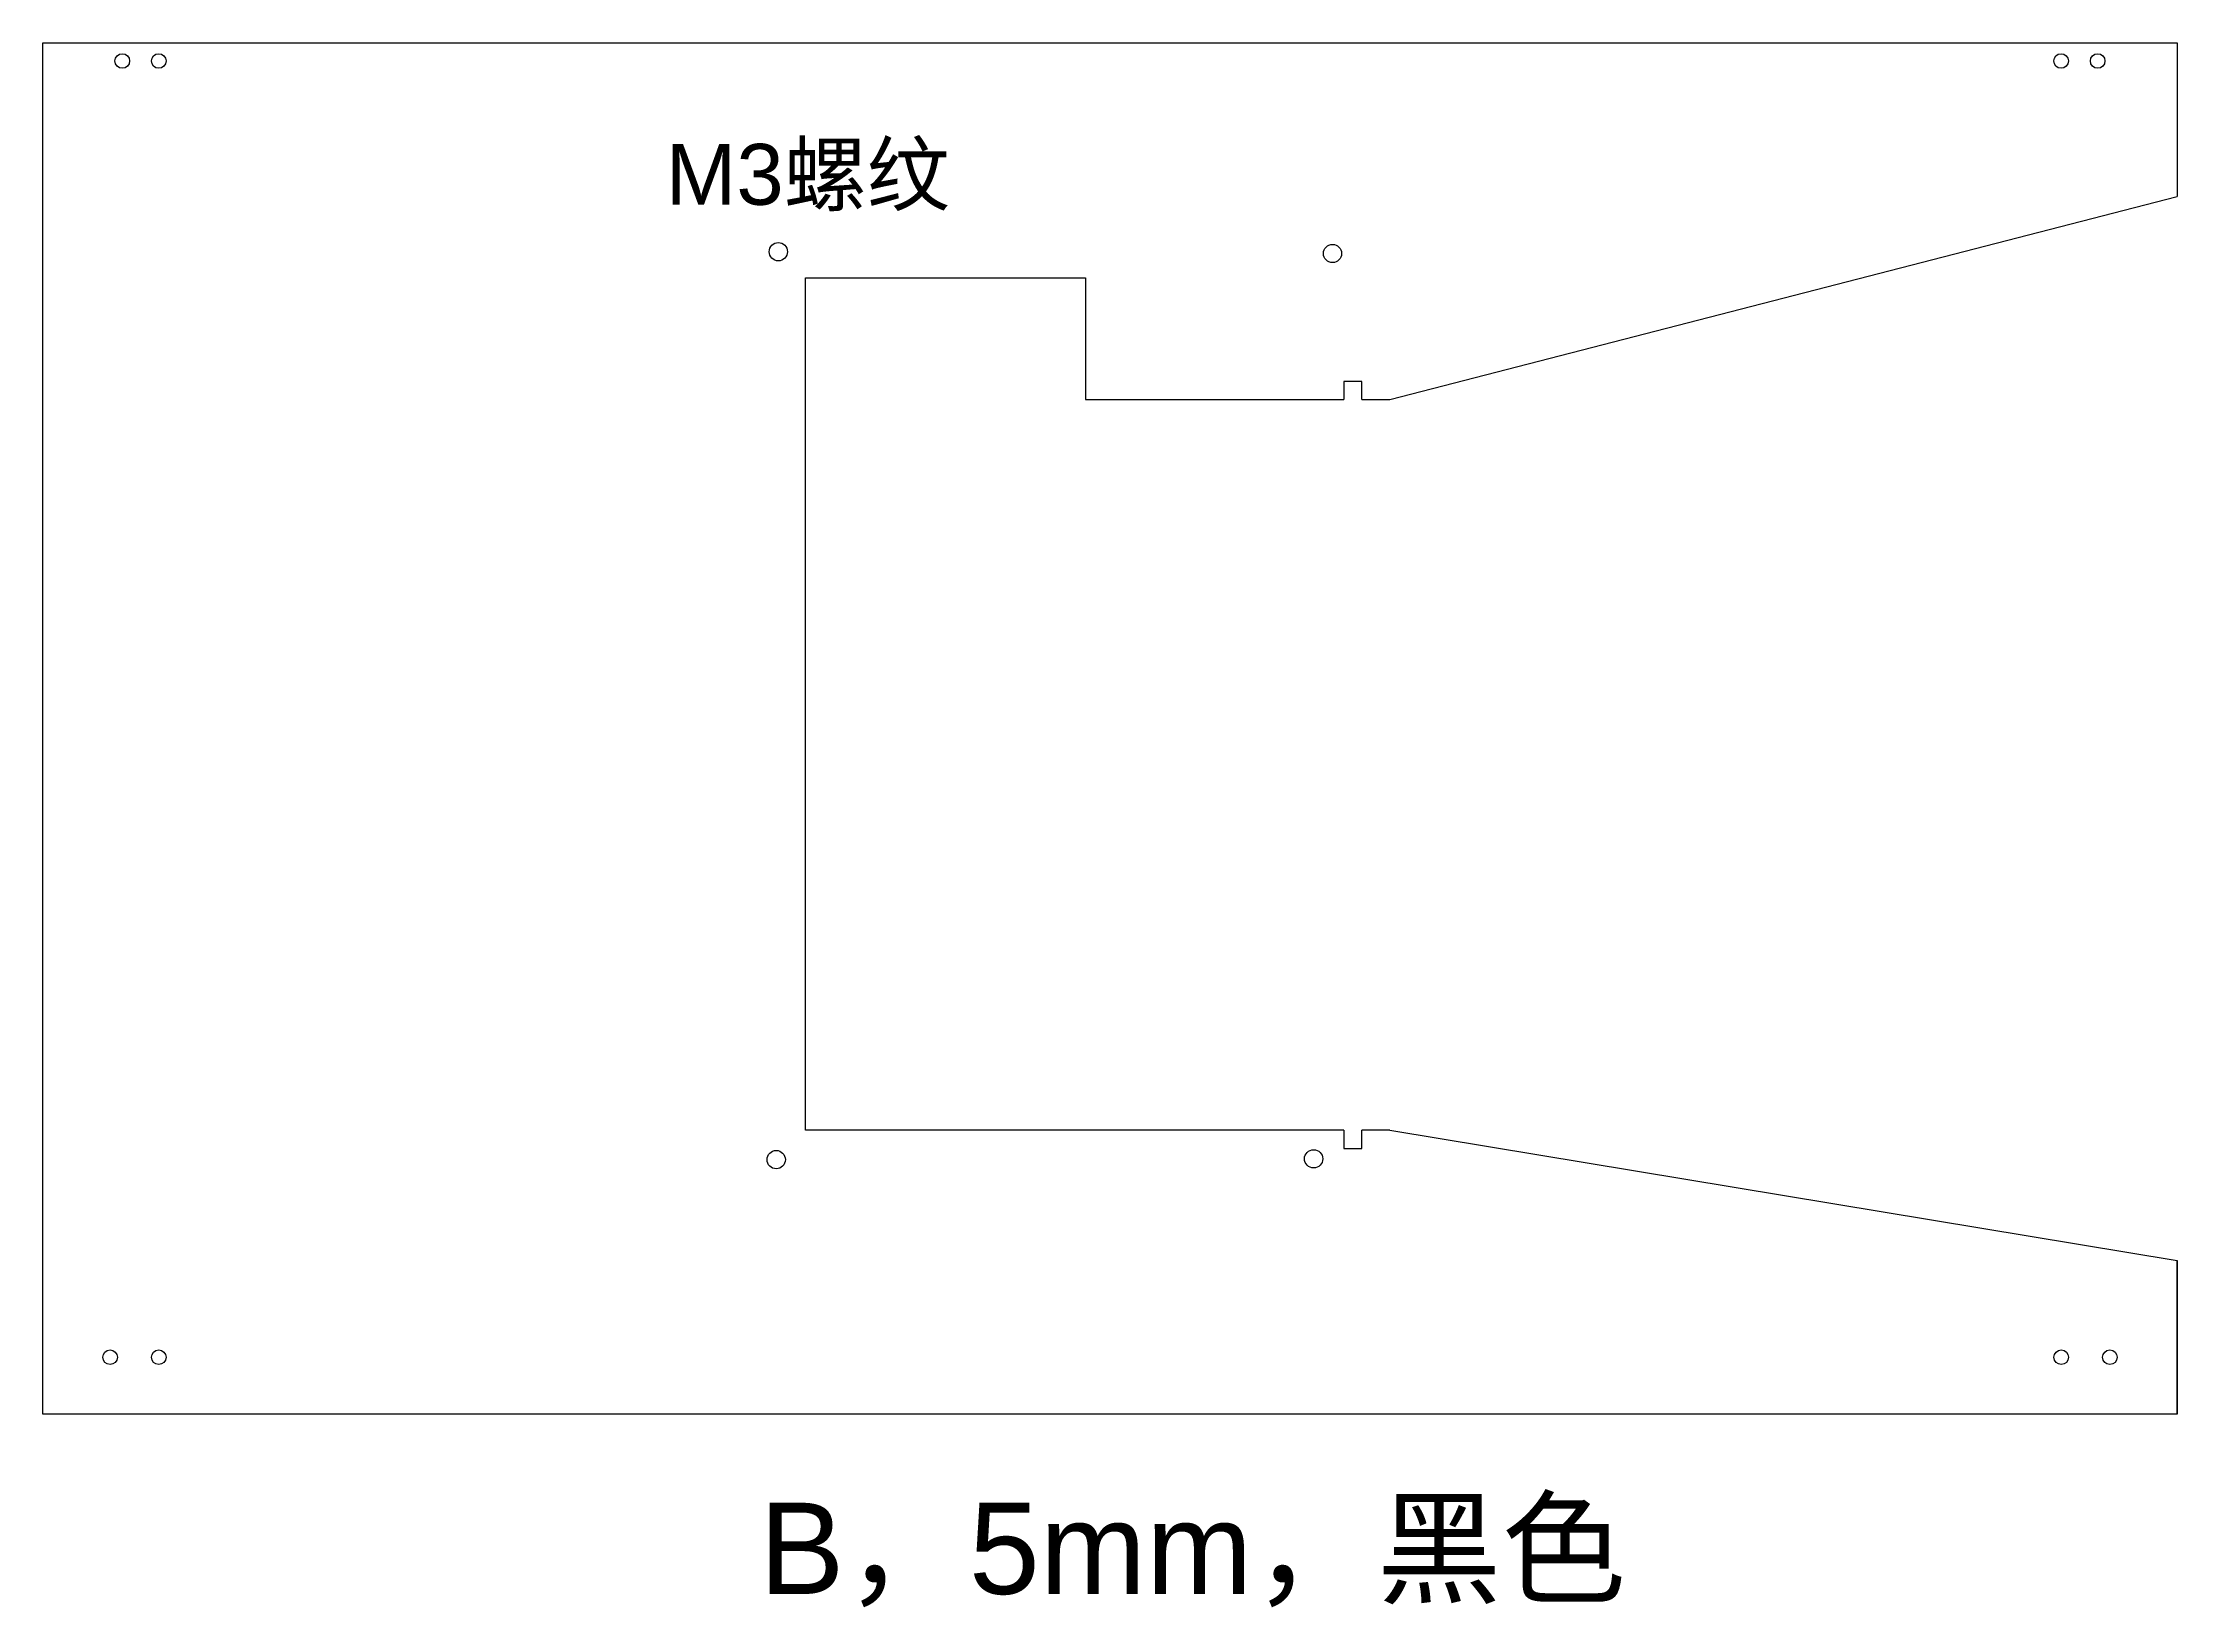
# Model space of a CAD drawing. Header units: millimetres. Extents: x -1400 to 1176, y -299 to 1300.
# Drawn here: x -297.7 to 52.9, y -67.2 to 189.8 of the extents above; entities that cross this region are included whole.
import ezdxf

# ---------------------------------------------------------------- set-up
doc = ezdxf.new("R2010")
doc.units = ezdxf.units.MM
doc.layers.add('up1', color=7, linetype='Continuous', lineweight=25, true_color=0x000000)
doc.styles.add('textstyle12', font='')
doc.styles.add('textstyle18', font='')
doc.styles.get('textstyle12').set_extended_font_data('Arial')
doc.styles.get('textstyle18').set_extended_font_data('Arial')

msp = doc.modelspace()

# ---------------------------------------------------------------- texts
at = {"layer": 'up1', "char_height": 1, "attachment_point": 1}
for s, insert, style in [('\\H10;M3螺纹', (-195.39, 173.16), 'textstyle12'), ('\\H15;B，5mm，黑色', (-180, -50), 'textstyle18')]:
    msp.add_mtext(s, dxfattribs=dict(at, insert=insert, style=style))

# ---------------------------------------------------------------- linework, layer by layer
at = {"layer": 'up1'}
for p, q in [((-297.72, 189.78), (52.94, 189.78)), ((-297.72, 189.78), (52.94, 189.78)), ((-297.72, -35.46), (-297.72, 189.78)), ((-297.72, -35.46), (-297.72, 189.78)), ((52.94, 189.78), (52.94, 164.54)), ((52.94, 189.78), (52.94, 164.54)), ((-76.39, 131.16), (52.94, 164.54)), ((-172.39, 151.16), (-126.39, 151.16)), ((-172.39, 11.16), (-172.39, 151.16)), ((-126.39, 151.16), (-126.39, 131.16)), ((-80.99, 134.16), (-83.99, 134.16)), ((-83.99, 134.16), (-83.99, 131.16)), ((-80.99, 131.16), (-80.99, 134.16)), ((-126.39, 131.16), (-83.99, 131.16)), ((-80.99, 131.16), (-76.39, 131.16)), ((-83.99, 11.16), (-172.39, 11.16)), ((-83.99, 11.16), (-83.99, 8.16)), ((-76.39, 11.16), (-80.99, 11.16)), ((-80.99, 11.16), (-80.99, 11.16)), ((-80.99, 8.16), (-80.99, 11.16)), ((-76.39, 11.16), (52.94, -10.22)), ((-83.99, 8.16), (-80.99, 8.16)), ((52.94, -10.22), (52.94, -35.46)), ((52.94, -35.46), (52.94, -10.22)), ((52.94, -35.46), (-297.72, -35.46)), ((52.94, -35.46), (-297.72, -35.46))]:
    msp.add_line(p, q, dxfattribs=at)
for centre, radius in [((-284.64, 186.78), 1.2), ((-284.64, 186.78), 1.2), ((-278.64, 186.78), 1.2), ((-278.64, 186.78), 1.2), ((33.86, 186.78), 1.2), ((33.86, 186.78), 1.2), ((39.86, 186.78), 1.2), ((39.86, 186.78), 1.2), ((-176.87, 155.45), 1.5), ((-85.83, 155.16), 1.5), ((-177.22, 6.34), 1.5), ((-88.94, 6.47), 1.5), ((-286.64, -26.12), 1.2), ((-286.64, -26.12), 1.2), ((-278.64, -26.12), 1.2), ((-278.64, -26.12), 1.2), ((33.87, -26.12), 1.2), ((33.87, -26.12), 1.2), ((41.86, -26.12), 1.2), ((41.86, -26.12), 1.2)]:
    msp.add_circle(centre, radius, dxfattribs=at)

msp.set_redraw_order([(e.dxf.handle, doc.entitydb.next_handle()) for e in msp.query("TEXT MTEXT ATTDEF DIMENSION ARC_DIMENSION")])  # texts and dimensions are drawn at this point

doc.saveas('drawing.dxf')
